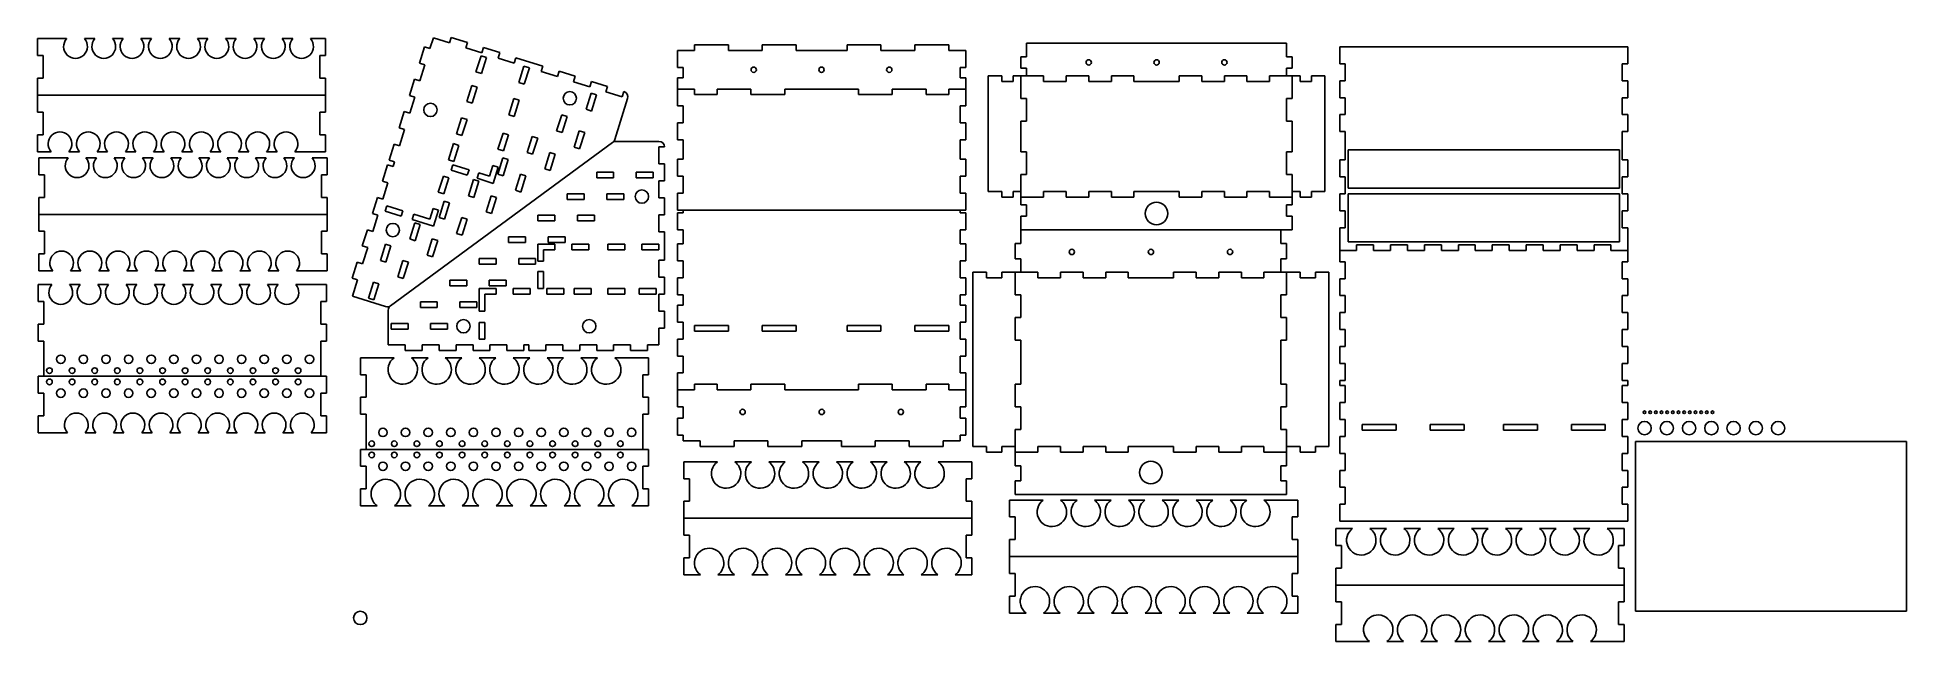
# Model space of a CAD drawing. Extents: x -14.3 to 68.4, y -1 to 25.7.
import ezdxf

# ---------------------------------------------------------------- set-up
doc = ezdxf.new("R2010")
doc.units = 0
doc.header["$MEASUREMENT"] = 0
doc.layers.add('CAD', color=7, linetype='CONTINUOUS')

msp = doc.modelspace()

# ---------------------------------------------------------------- linework, layer by layer
at = {"layer": 'CAD', "color": 5, "linetype": 'CONTINUOUS'}
for p, q in [((3.083, 25.166), (3.232, 25.643)), ((3.948, 25.419), (3.232, 25.643)), ((3.948, 25.419), (4.023, 25.658)), ((4.738, 25.434), (4.023, 25.658)), ((-14.284, 25.607), (-14.284, 24.857)), ((-12.989, 25.607), (-14.284, 25.607)), ((-14.034, 24.857), (-14.284, 24.857)), ((-14.034, 24.857), (-14.034, 23.857)), ((-11.739, 25.607), (-12.206, 25.607)), ((-10.489, 25.607), (-10.956, 25.607)), ((-9.239, 25.607), (-9.706, 25.607)), ((-7.989, 25.607), (-8.456, 25.607)), ((-6.739, 25.607), (-7.206, 25.607)), ((-5.489, 25.607), (-5.956, 25.607)), ((-4.239, 25.607), (-4.706, 25.607)), ((-2.989, 25.607), (-3.456, 25.607)), ((-1.534, 25.607), (-2.206, 25.607)), ((-1.784, 23.857), (-1.784, 24.857)), ((-1.534, 24.857), (-1.784, 24.857)), ((-1.534, 24.857), (-1.534, 25.607)), ((2.62, 24.525), (2.844, 25.241)), ((3.083, 25.166), (2.844, 25.241)), ((4.664, 25.195), (4.738, 25.434)), ((5.379, 24.971), (4.664, 25.195)), ((5.118, 24.136), (5.342, 24.851)), ((5.581, 24.777), (5.342, 24.851)), ((5.379, 24.971), (5.454, 25.209)), ((6.17, 24.985), (5.454, 25.209)), ((6.095, 24.746), (6.17, 24.985)), ((14.031, 25.078), (14.781, 25.078)), ((14.031, 24.328), (14.031, 25.078)), ((14.781, 25.328), (16.281, 25.328)), ((14.781, 25.328), (14.781, 25.078)), ((16.281, 25.328), (16.281, 25.078)), ((16.281, 25.078), (17.781, 25.078)), ((17.781, 25.328), (17.781, 25.078)), ((17.781, 25.328), (19.281, 25.328)), ((19.281, 25.328), (19.281, 25.078)), ((19.281, 25.078), (21.531, 25.078)), ((21.531, 25.328), (21.531, 25.078)), ((21.531, 25.328), (23.031, 25.328)), ((23.031, 25.328), (23.031, 25.078)), ((23.031, 25.078), (24.531, 25.078)), ((24.531, 25.328), (24.531, 25.078)), ((24.531, 25.328), (26.031, 25.328)), ((26.031, 25.328), (26.031, 25.078)), ((26.031, 25.078), (26.781, 25.078)), ((26.781, 25.078), (26.781, 24.328)), ((29.473, 25.404), (40.973, 25.404)), ((29.473, 25.404), (29.473, 24.804)), ((40.973, 25.404), (40.973, 24.804)), ((43.323, 25.245), (43.323, 24.495)), ((43.323, 25.245), (56.073, 25.245)), ((56.073, 25.245), (56.073, 24.495)), ((2.859, 24.451), (2.62, 24.525)), ((2.634, 23.735), (2.859, 24.451)), ((5.356, 24.061), (5.118, 24.136)), ((5.356, 24.061), (5.581, 24.777)), ((6.811, 24.522), (6.095, 24.746)), ((6.811, 24.522), (6.885, 24.761)), ((8.078, 24.387), (6.885, 24.761)), ((7.016, 23.672), (7.24, 24.388)), ((7.479, 24.313), (7.24, 24.388)), ((7.254, 23.597), (7.479, 24.313)), ((8.004, 24.149), (8.078, 24.387)), ((8.719, 23.924), (8.004, 24.149)), ((8.719, 23.924), (8.794, 24.163)), ((9.51, 23.939), (8.794, 24.163)), ((14.281, 24.328), (14.031, 24.328)), ((14.281, 23.878), (14.281, 24.328)), ((26.781, 24.328), (26.531, 24.328)), ((26.531, 24.328), (26.531, 23.878)), ((29.223, 24.804), (29.223, 24.304)), ((29.223, 24.804), (29.473, 24.804)), ((29.223, 24.304), (29.473, 24.304)), ((29.473, 24.304), (29.473, 23.954)), ((40.973, 24.804), (41.223, 24.804)), ((40.973, 24.304), (40.973, 23.954)), ((40.973, 24.304), (41.223, 24.304)), ((41.223, 24.804), (41.223, 24.304)), ((43.323, 24.495), (43.573, 24.495)), ((43.573, 24.495), (43.573, 23.745)), ((55.823, 24.495), (55.823, 23.745)), ((55.823, 24.495), (56.073, 24.495)), ((-14.284, 23.857), (-14.284, 23.107)), ((-14.284, 23.857), (-14.034, 23.857)), ((-1.784, 23.857), (-1.534, 23.857)), ((-1.534, 23.107), (-1.534, 23.857)), ((2.171, 23.094), (2.396, 23.81)), ((2.634, 23.735), (2.396, 23.81)), ((4.707, 22.824), (4.931, 23.539)), ((5.169, 23.465), (4.931, 23.539)), ((4.945, 22.749), (5.169, 23.465)), ((7.254, 23.597), (7.016, 23.672)), ((9.435, 23.7), (9.51, 23.939)), ((10.151, 23.476), (9.435, 23.7)), ((9.985, 22.48), (10.209, 23.195)), ((10.151, 23.476), (10.225, 23.714)), ((10.448, 23.121), (10.209, 23.195)), ((10.941, 23.49), (10.225, 23.714)), ((10.866, 23.252), (10.941, 23.49)), ((11.582, 23.027), (10.866, 23.252)), ((11.582, 23.027), (11.657, 23.266)), ((14.031, 23.378), (14.031, 23.878)), ((14.281, 23.878), (14.031, 23.878)), ((14.031, 23.378), (14.781, 23.378)), ((14.031, 23.128), (14.031, 23.378)), ((14.781, 23.128), (14.781, 23.378)), ((15.781, 23.128), (15.781, 23.378)), ((15.781, 23.378), (17.281, 23.378)), ((17.281, 23.128), (17.281, 23.378)), ((18.781, 23.128), (18.781, 23.378)), ((18.781, 23.378), (22.031, 23.378)), ((22.031, 23.128), (22.031, 23.378)), ((23.531, 23.128), (23.531, 23.378)), ((23.531, 23.378), (25.031, 23.378)), ((25.031, 23.128), (25.031, 23.378)), ((26.031, 23.128), (26.031, 23.378)), ((26.031, 23.378), (26.781, 23.378)), ((26.781, 23.878), (26.531, 23.878)), ((26.781, 23.878), (26.781, 23.378)), ((26.781, 23.378), (26.781, 23.128)), ((27.773, 23.954), (27.773, 18.854)), ((27.773, 23.954), (28.373, 23.954)), ((28.373, 23.954), (28.373, 23.704)), ((28.373, 23.704), (28.873, 23.704)), ((28.873, 23.954), (28.873, 23.704)), ((28.873, 23.954), (29.223, 23.954)), ((29.223, 23.954), (30.223, 23.954)), ((29.223, 23.954), (29.223, 22.954)), ((30.223, 23.954), (30.223, 23.704)), ((30.223, 23.704), (31.223, 23.704)), ((31.223, 23.954), (31.223, 23.704)), ((31.223, 23.954), (32.223, 23.954)), ((32.223, 23.954), (32.223, 23.704)), ((32.223, 23.704), (33.223, 23.704)), ((33.223, 23.954), (33.223, 23.704)), ((33.223, 23.954), (34.223, 23.954)), ((34.223, 23.954), (34.223, 23.704)), ((34.223, 23.704), (36.223, 23.704)), ((36.223, 23.954), (36.223, 23.704)), ((36.223, 23.954), (37.223, 23.954)), ((37.223, 23.954), (37.223, 23.704)), ((37.223, 23.704), (38.223, 23.704)), ((38.223, 23.954), (38.223, 23.704)), ((38.223, 23.954), (39.223, 23.954)), ((39.223, 23.954), (39.223, 23.704)), ((39.223, 23.704), (40.223, 23.704)), ((40.223, 23.954), (40.223, 23.704)), ((40.223, 23.954), (41.223, 23.954)), ((41.223, 23.954), (41.223, 22.954)), ((41.223, 23.954), (41.573, 23.954)), ((41.573, 23.954), (41.573, 23.704)), ((41.573, 23.704), (42.073, 23.704)), ((42.073, 23.954), (42.073, 23.704)), ((42.073, 23.954), (42.673, 23.954)), ((42.673, 23.954), (42.673, 18.854)), ((43.323, 23.745), (43.573, 23.745)), ((43.323, 23.745), (43.323, 22.995)), ((55.823, 23.745), (56.073, 23.745)), ((56.073, 23.745), (56.073, 22.995)), ((-14.284, 22.357), (-14.284, 23.107)), ((-14.284, 23.107), (-1.534, 23.107)), ((-14.284, 22.357), (-14.034, 22.357)), ((-14.034, 21.357), (-14.034, 22.357)), ((-1.784, 22.357), (-1.784, 21.357)), ((-1.784, 22.357), (-1.534, 22.357)), ((-1.534, 23.107), (-1.534, 22.357)), ((1.723, 21.663), (1.947, 22.378)), ((2.186, 22.304), (1.947, 22.378)), ((2.41, 23.019), (2.171, 23.094)), ((2.186, 22.304), (2.41, 23.019)), ((4.945, 22.749), (4.707, 22.824)), ((6.567, 22.241), (6.792, 22.956)), ((7.03, 22.882), (6.792, 22.956)), ((6.806, 22.166), (7.03, 22.882)), ((10.224, 22.405), (9.985, 22.48)), ((10.224, 22.405), (10.448, 23.121)), ((11.254, 21.143), (11.821, 22.953)), ((14.031, 22.628), (14.031, 23.128)), ((14.031, 22.628), (14.281, 22.628)), ((14.281, 21.878), (14.281, 22.628)), ((14.781, 23.128), (15.781, 23.128)), ((17.281, 23.128), (18.781, 23.128)), ((22.031, 23.128), (23.531, 23.128)), ((25.031, 23.128), (26.031, 23.128)), ((26.531, 22.628), (26.531, 21.878)), ((26.531, 22.628), (26.781, 22.628)), ((26.781, 23.128), (26.781, 22.628)), ((29.223, 22.954), (29.473, 22.954)), ((29.473, 22.954), (29.473, 21.954)), ((40.973, 22.954), (40.973, 21.954)), ((40.973, 22.954), (41.223, 22.954)), ((43.323, 22.995), (43.573, 22.995)), ((43.573, 22.995), (43.573, 22.245)), ((55.823, 22.995), (56.073, 22.995)), ((55.823, 22.995), (55.823, 22.245)), ((1.962, 21.588), (1.723, 21.663)), ((1.737, 20.872), (1.962, 21.588)), ((4.258, 21.392), (4.482, 22.108)), ((4.721, 22.033), (4.482, 22.108)), ((4.497, 21.318), (4.721, 22.033)), ((6.806, 22.166), (6.567, 22.241)), ((8.685, 21.525), (8.909, 22.24)), ((8.924, 21.45), (8.685, 21.525)), ((9.148, 22.166), (8.909, 22.24)), ((8.924, 21.45), (9.148, 22.166)), ((9.462, 20.81), (9.686, 21.525)), ((9.925, 21.451), (9.686, 21.525)), ((14.031, 21.878), (14.281, 21.878)), ((14.031, 21.128), (14.031, 21.878)), ((26.531, 21.878), (26.781, 21.878)), ((26.781, 21.878), (26.781, 21.128)), ((29.223, 21.954), (29.473, 21.954)), ((29.223, 21.954), (29.223, 20.604)), ((40.973, 21.954), (41.223, 21.954)), ((41.223, 21.954), (41.223, 20.604)), ((43.323, 22.245), (43.573, 22.245)), ((43.323, 22.245), (43.323, 21.495)), ((55.823, 22.245), (56.073, 22.245)), ((56.073, 22.245), (56.073, 21.495)), ((-14.284, 20.607), (-14.284, 21.357)), ((-14.034, 21.357), (-14.284, 21.357)), ((-1.534, 21.357), (-1.784, 21.357)), ((-1.534, 21.357), (-1.534, 20.607)), ((1.274, 20.231), (1.499, 20.947)), ((1.339, 13.8), (11.163, 21.016)), ((1.737, 20.872), (1.499, 20.947)), ((3.899, 20.247), (4.124, 20.963)), ((4.362, 20.888), (4.124, 20.963)), ((4.138, 20.172), (4.362, 20.888)), ((4.497, 21.318), (4.258, 21.392)), ((6.089, 20.714), (6.313, 21.429)), ((6.328, 20.639), (6.089, 20.714)), ((6.552, 21.355), (6.313, 21.429)), ((6.328, 20.639), (6.552, 21.355)), ((7.385, 20.57), (7.609, 21.285)), ((7.848, 21.211), (7.609, 21.285)), ((7.624, 20.495), (7.848, 21.211)), ((9.701, 20.735), (9.462, 20.81)), ((9.701, 20.735), (9.925, 21.451)), ((11.311, 21.065), (13.207, 21.065)), ((13.207, 20.815), (13.207, 20.065)), ((13.207, 20.815), (13.457, 20.815)), ((14.031, 21.128), (14.281, 21.128)), ((14.281, 20.278), (14.281, 21.128)), ((26.531, 21.128), (26.531, 20.278)), ((26.531, 21.128), (26.781, 21.128)), ((43.323, 21.495), (43.573, 21.495)), ((43.573, 21.495), (43.573, 20.245)), ((43.698, 20.695), (55.698, 20.695)), ((43.698, 20.695), (43.698, 18.995)), ((55.698, 20.695), (55.698, 18.995)), ((55.823, 21.495), (56.073, 21.495)), ((55.823, 21.495), (55.823, 20.245)), ((-13.676, 20.607), (-14.284, 20.607)), ((-14.214, 20.338), (-14.214, 19.588)), ((-12.918, 20.338), (-14.214, 20.338)), ((-12.426, 20.607), (-12.893, 20.607)), ((-11.668, 20.338), (-12.136, 20.338)), ((-11.176, 20.607), (-11.643, 20.607)), ((-10.418, 20.338), (-10.886, 20.338)), ((-9.926, 20.607), (-10.393, 20.607)), ((-9.168, 20.338), (-9.636, 20.338)), ((-8.676, 20.607), (-9.143, 20.607)), ((-7.918, 20.338), (-8.386, 20.338)), ((-7.426, 20.607), (-7.893, 20.607)), ((-6.668, 20.338), (-7.136, 20.338)), ((-6.176, 20.607), (-6.643, 20.607)), ((-5.418, 20.338), (-5.886, 20.338)), ((-4.926, 20.607), (-5.393, 20.607)), ((-4.168, 20.338), (-4.636, 20.338)), ((-3.676, 20.607), (-4.143, 20.607)), ((-2.918, 20.338), (-3.386, 20.338)), ((-1.534, 20.607), (-2.893, 20.607)), ((-1.464, 20.338), (-2.136, 20.338)), ((-1.464, 19.588), (-1.464, 20.338)), ((0.984, 19.306), (1.209, 20.021)), ((1.447, 19.947), (1.209, 20.021)), ((1.513, 20.156), (1.274, 20.231)), ((1.447, 19.947), (1.513, 20.156)), ((4.138, 20.172), (3.899, 20.247)), ((4.018, 19.791), (4.093, 20.029)), ((4.809, 19.805), (4.093, 20.029)), ((5.715, 19.521), (5.865, 19.998)), ((6.103, 19.923), (5.865, 19.998)), ((5.879, 19.208), (6.103, 19.923)), ((6.085, 19.615), (6.309, 20.33)), ((6.548, 20.256), (6.309, 20.33)), ((6.324, 19.54), (6.548, 20.256)), ((7.624, 20.495), (7.385, 20.57)), ((8.162, 19.855), (8.386, 20.57)), ((8.401, 19.78), (8.162, 19.855)), ((8.625, 20.496), (8.386, 20.57)), ((8.401, 19.78), (8.625, 20.496)), ((13.207, 20.065), (13.457, 20.065)), ((13.457, 20.065), (13.457, 19.315)), ((14.031, 19.528), (14.031, 20.278)), ((14.281, 20.278), (14.031, 20.278)), ((26.781, 20.278), (26.531, 20.278)), ((26.781, 20.278), (26.781, 19.528)), ((29.223, 20.604), (29.473, 20.604)), ((29.473, 20.604), (29.473, 19.604)), ((40.973, 20.604), (40.973, 19.604)), ((40.973, 20.604), (41.223, 20.604)), ((43.323, 20.245), (43.573, 20.245)), ((43.323, 20.245), (43.323, 19.495)), ((55.823, 20.245), (56.073, 20.245)), ((56.073, 20.245), (56.073, 19.495)), ((-13.964, 19.588), (-14.214, 19.588)), ((-13.964, 19.588), (-13.964, 18.588)), ((-1.714, 18.588), (-1.714, 19.588)), ((-1.464, 19.588), (-1.714, 19.588)), ((1.223, 19.231), (0.984, 19.306)), ((0.999, 18.515), (1.223, 19.231)), ((3.451, 18.816), (3.675, 19.531)), ((3.914, 19.457), (3.675, 19.531)), ((3.689, 18.741), (3.914, 19.457)), ((4.734, 19.566), (4.018, 19.791)), ((4.734, 19.566), (4.809, 19.805)), ((4.785, 18.66), (5.009, 19.375)), ((5.248, 19.301), (5.009, 19.375)), ((5.024, 18.585), (5.248, 19.301)), ((5.163, 19.432), (5.238, 19.67)), ((5.879, 19.208), (5.163, 19.432)), ((5.715, 19.521), (5.238, 19.67)), ((6.324, 19.54), (6.085, 19.615)), ((6.862, 18.9), (7.086, 19.615)), ((7.325, 19.541), (7.086, 19.615)), ((7.101, 18.825), (7.325, 19.541)), ((10.457, 19.705), (11.207, 19.705)), ((10.457, 19.705), (10.457, 19.455)), ((10.457, 19.455), (11.207, 19.455)), ((11.207, 19.705), (11.207, 19.455)), ((12.207, 19.705), (12.207, 19.455)), ((12.207, 19.705), (12.957, 19.705)), ((12.207, 19.455), (12.957, 19.455)), ((12.957, 19.705), (12.957, 19.455)), ((13.207, 19.315), (13.457, 19.315)), ((13.207, 19.315), (13.207, 18.565)), ((14.281, 19.528), (14.031, 19.528)), ((14.281, 18.778), (14.281, 19.528)), ((26.781, 19.528), (26.531, 19.528)), ((26.531, 19.528), (26.531, 18.778)), ((29.223, 19.604), (29.473, 19.604)), ((29.223, 19.604), (29.223, 18.604)), ((40.973, 19.604), (41.223, 19.604)), ((41.223, 19.604), (41.223, 18.604)), ((43.323, 19.495), (43.573, 19.495)), ((43.573, 19.495), (43.573, 18.745)), ((55.823, 19.495), (56.073, 19.495)), ((55.823, 19.495), (55.823, 18.745)), ((-14.214, 18.588), (-14.214, 17.838)), ((-14.214, 18.588), (-13.964, 18.588)), ((-1.714, 18.588), (-1.464, 18.588)), ((-1.464, 17.838), (-1.464, 18.588)), ((0.536, 17.874), (0.76, 18.59)), ((0.999, 18.515), (0.76, 18.59)), ((1.094, 17.982), (1.169, 18.221)), ((1.884, 17.997), (1.169, 18.221)), ((3.689, 18.741), (3.451, 18.816)), ((3.485, 17.705), (3.709, 18.42)), ((3.948, 18.346), (3.709, 18.42)), ((3.724, 17.63), (3.948, 18.346)), ((5.024, 18.585), (4.785, 18.66)), ((5.562, 17.945), (5.786, 18.66)), ((6.025, 18.586), (5.786, 18.66)), ((5.801, 17.87), (6.025, 18.586)), ((7.101, 18.825), (6.862, 18.9)), ((9.157, 18.75), (9.907, 18.75)), ((9.157, 18.75), (9.157, 18.5)), ((9.157, 18.5), (9.907, 18.5)), ((9.907, 18.75), (9.907, 18.5)), ((10.907, 18.75), (10.907, 18.5)), ((10.907, 18.75), (11.657, 18.75)), ((10.907, 18.5), (11.657, 18.5)), ((11.657, 18.75), (11.657, 18.5)), ((13.207, 18.565), (13.457, 18.565)), ((13.457, 18.565), (13.457, 17.815)), ((14.031, 18.028), (14.031, 18.778)), ((14.281, 18.778), (14.031, 18.778)), ((26.781, 18.778), (26.531, 18.778)), ((26.781, 18.778), (26.781, 18.028)), ((27.773, 18.854), (28.373, 18.854)), ((28.373, 18.854), (28.373, 18.604)), ((28.373, 18.604), (28.873, 18.604)), ((28.873, 18.854), (29.223, 18.854)), ((28.873, 18.854), (28.873, 18.604)), ((29.223, 18.604), (29.223, 18.254)), ((29.223, 18.604), (30.223, 18.604)), ((29.223, 18.254), (29.473, 18.254)), ((29.473, 18.254), (29.473, 17.754)), ((30.223, 18.854), (31.223, 18.854)), ((30.223, 18.854), (30.223, 18.604)), ((31.223, 18.854), (31.223, 18.604)), ((31.223, 18.604), (32.223, 18.604)), ((32.223, 18.854), (33.223, 18.854)), ((32.223, 18.854), (32.223, 18.604)), ((33.223, 18.854), (33.223, 18.604)), ((33.223, 18.604), (34.223, 18.604)), ((34.223, 18.854), (36.223, 18.854)), ((34.223, 18.854), (34.223, 18.604)), ((36.223, 18.854), (36.223, 18.604)), ((36.223, 18.604), (37.223, 18.604)), ((37.223, 18.854), (38.223, 18.854)), ((37.223, 18.854), (37.223, 18.604)), ((38.223, 18.854), (38.223, 18.604)), ((38.223, 18.604), (39.223, 18.604)), ((39.223, 18.854), (40.223, 18.854)), ((39.223, 18.854), (39.223, 18.604)), ((40.223, 18.854), (40.223, 18.604)), ((40.223, 18.604), (41.223, 18.604)), ((40.973, 18.254), (40.973, 17.754)), ((40.973, 18.254), (41.223, 18.254)), ((41.223, 18.854), (41.573, 18.854)), ((41.223, 18.604), (41.223, 18.254)), ((41.573, 18.854), (41.573, 18.604)), ((41.573, 18.604), (42.073, 18.604)), ((42.073, 18.854), (42.673, 18.854)), ((42.073, 18.854), (42.073, 18.604)), ((43.323, 18.745), (43.573, 18.745)), ((43.323, 18.745), (43.323, 17.995)), ((43.698, 18.995), (55.698, 18.995)), ((43.698, 18.745), (55.698, 18.745)), ((43.698, 18.745), (43.698, 16.62)), ((55.698, 18.745), (55.698, 16.62)), ((55.823, 18.745), (56.073, 18.745)), ((56.073, 18.745), (56.073, 17.995)), ((-14.214, 17.088), (-14.214, 17.838)), ((-14.214, 17.838), (-1.464, 17.838)), ((-1.464, 17.838), (-1.464, 17.088)), ((0.775, 17.799), (0.536, 17.874)), ((0.55, 17.084), (0.775, 17.799)), ((1.81, 17.758), (1.094, 17.982)), ((1.81, 17.758), (1.884, 17.997)), ((2.185, 16.75), (2.409, 17.465)), ((2.287, 17.609), (2.361, 17.847)), ((3.241, 17.31), (2.287, 17.609)), ((3.077, 17.623), (2.361, 17.847)), ((2.648, 17.391), (2.409, 17.465)), ((2.424, 16.675), (2.648, 17.391)), ((3.077, 17.623), (3.227, 18.1)), ((3.465, 18.025), (3.227, 18.1)), ((3.241, 17.31), (3.465, 18.025)), ((3.724, 17.63), (3.485, 17.705)), ((4.262, 16.99), (4.486, 17.705)), ((4.725, 17.631), (4.486, 17.705)), ((4.501, 16.915), (4.725, 17.631)), ((5.801, 17.87), (5.562, 17.945)), ((7.857, 17.795), (8.607, 17.795)), ((7.857, 17.795), (7.857, 17.545)), ((7.857, 17.545), (8.607, 17.545)), ((8.607, 17.795), (8.607, 17.545)), ((9.607, 17.795), (9.607, 17.545)), ((9.607, 17.795), (10.357, 17.795)), ((9.607, 17.545), (10.357, 17.545)), ((10.357, 17.795), (10.357, 17.545)), ((13.207, 17.815), (13.207, 17.065)), ((13.207, 17.815), (13.457, 17.815)), ((26.781, 18.028), (14.031, 18.028)), ((14.031, 17.903), (14.031, 17.153)), ((14.281, 17.903), (14.031, 17.903)), ((14.281, 18.028), (14.281, 17.903)), ((26.531, 17.903), (26.531, 18.028)), ((26.781, 17.903), (26.531, 17.903)), ((26.781, 17.153), (26.781, 17.903)), ((29.223, 17.754), (29.473, 17.754)), ((29.223, 17.754), (29.223, 17.154)), ((40.973, 17.754), (41.223, 17.754)), ((41.223, 17.754), (41.223, 17.154)), ((43.323, 17.995), (43.573, 17.995)), ((43.573, 17.995), (43.573, 17.245)), ((55.823, 17.995), (56.073, 17.995)), ((55.823, 17.995), (55.823, 17.245)), ((-14.214, 17.088), (-13.964, 17.088)), ((-13.964, 16.088), (-13.964, 17.088)), ((-1.714, 17.088), (-1.714, 16.088)), ((-1.714, 17.088), (-1.464, 17.088)), ((0.088, 16.443), (0.312, 17.159)), ((0.55, 17.084), (0.312, 17.159)), ((2.424, 16.675), (2.185, 16.75)), ((2.962, 16.035), (3.186, 16.75)), ((3.425, 16.676), (3.186, 16.75)), ((3.201, 15.96), (3.425, 16.676)), ((4.501, 16.915), (4.262, 16.99)), ((6.557, 16.84), (7.307, 16.84)), ((6.557, 16.84), (6.557, 16.59)), ((6.557, 16.59), (7.307, 16.59)), ((7.307, 16.84), (7.307, 16.59)), ((8.307, 16.84), (8.307, 16.59)), ((8.307, 16.84), (9.057, 16.84)), ((8.307, 16.59), (9.057, 16.59)), ((9.057, 16.84), (9.057, 16.59)), ((13.207, 17.065), (13.457, 17.065)), ((13.457, 17.065), (13.457, 15.815)), ((14.031, 17.153), (14.281, 17.153)), ((14.281, 17.153), (14.281, 16.528)), ((26.531, 16.528), (26.531, 17.153)), ((26.531, 17.153), (26.781, 17.153)), ((28.973, 16.554), (28.973, 15.879)), ((28.973, 16.554), (29.223, 16.554)), ((29.223, 17.154), (41.223, 17.154)), ((29.223, 17.154), (29.223, 16.554)), ((40.723, 17.154), (40.723, 16.554)), ((40.723, 16.554), (40.973, 16.554)), ((40.973, 16.554), (40.973, 15.879)), ((43.323, 17.245), (43.573, 17.245)), ((43.323, 17.245), (43.323, 16.495)), ((55.698, 16.62), (43.698, 16.62)), ((55.823, 17.245), (56.073, 17.245)), ((56.073, 17.245), (56.073, 16.495)), ((-14.214, 15.338), (-14.214, 16.088)), ((-13.964, 16.088), (-14.214, 16.088)), ((-1.464, 16.088), (-1.714, 16.088)), ((-1.464, 16.088), (-1.464, 15.338)), ((-0.361, 15.011), (-0.137, 15.727)), ((0.102, 15.652), (-0.137, 15.727)), ((0.326, 16.368), (0.088, 16.443)), ((0.102, 15.652), (0.326, 16.368)), ((0.887, 15.799), (1.111, 16.515)), ((1.125, 15.725), (0.887, 15.799)), ((1.35, 16.44), (1.111, 16.515)), ((1.125, 15.725), (1.35, 16.44)), ((1.662, 15.08), (1.886, 15.795)), ((2.125, 15.721), (1.886, 15.795)), ((1.901, 15.005), (2.125, 15.721)), ((3.201, 15.96), (2.962, 16.035)), ((5.257, 15.885), (6.007, 15.885)), ((5.257, 15.885), (5.257, 15.635)), ((6.007, 15.885), (6.007, 15.635)), ((7.007, 15.885), (7.007, 15.635)), ((7.007, 15.885), (7.757, 15.885)), ((7.757, 15.885), (7.757, 15.635)), ((7.857, 16.515), (8.607, 16.515)), ((7.857, 16.515), (7.857, 15.765)), ((7.857, 15.765), (8.107, 15.765)), ((8.107, 16.265), (8.607, 16.265)), ((8.107, 16.265), (8.107, 15.765)), ((8.607, 16.515), (8.607, 16.265)), ((9.357, 16.515), (9.357, 16.265)), ((9.357, 16.515), (10.107, 16.515)), ((9.357, 16.265), (10.107, 16.265)), ((10.107, 16.515), (10.107, 16.265)), ((10.957, 16.515), (10.957, 16.265)), ((10.957, 16.515), (11.707, 16.515)), ((10.957, 16.265), (11.707, 16.265)), ((11.707, 16.515), (11.707, 16.265)), ((12.457, 16.515), (12.457, 16.265)), ((12.457, 16.515), (13.207, 16.515)), ((12.457, 16.265), (13.207, 16.265)), ((13.207, 16.515), (13.207, 16.265)), ((13.207, 15.815), (13.207, 15.065)), ((13.207, 15.815), (13.457, 15.815)), ((14.031, 16.528), (14.281, 16.528)), ((14.031, 16.528), (14.031, 15.778)), ((14.031, 15.778), (14.281, 15.778)), ((14.281, 15.778), (14.281, 15.028)), ((26.531, 16.528), (26.781, 16.528)), ((26.531, 15.028), (26.531, 15.778)), ((26.531, 15.778), (26.781, 15.778)), ((26.781, 15.778), (26.781, 16.528)), ((29.223, 15.879), (28.973, 15.879)), ((29.223, 15.879), (29.223, 15.279)), ((40.973, 15.879), (40.723, 15.879)), ((40.723, 15.879), (40.723, 15.279)), ((43.323, 16.495), (43.323, 16.245)), ((44.073, 16.245), (43.323, 16.245)), ((43.323, 15.745), (43.323, 16.245)), ((43.573, 15.745), (43.323, 15.745)), ((43.573, 14.995), (43.573, 15.745)), ((44.073, 16.495), (44.073, 16.245)), ((44.823, 16.495), (44.073, 16.495)), ((44.823, 16.495), (44.823, 16.245)), ((45.573, 16.245), (44.823, 16.245)), ((45.573, 16.495), (45.573, 16.245)), ((46.323, 16.495), (45.573, 16.495)), ((46.323, 16.495), (46.323, 16.245)), ((47.073, 16.245), (46.323, 16.245)), ((47.073, 16.495), (47.073, 16.245)), ((47.823, 16.495), (47.073, 16.495)), ((47.823, 16.495), (47.823, 16.245)), ((48.573, 16.245), (47.823, 16.245)), ((48.573, 16.495), (48.573, 16.245)), ((49.323, 16.495), (48.573, 16.495)), ((49.323, 16.495), (49.323, 16.245)), ((50.073, 16.245), (49.323, 16.245)), ((50.073, 16.495), (50.073, 16.245)), ((50.823, 16.495), (50.073, 16.495)), ((50.823, 16.495), (50.823, 16.245)), ((51.573, 16.245), (50.823, 16.245)), ((51.573, 16.495), (51.573, 16.245)), ((52.323, 16.495), (51.573, 16.495)), ((52.323, 16.495), (52.323, 16.245)), ((53.073, 16.245), (52.323, 16.245)), ((53.073, 16.495), (53.073, 16.245)), ((53.823, 16.495), (53.073, 16.495)), ((53.823, 16.495), (53.823, 16.245)), ((54.573, 16.245), (53.823, 16.245)), ((55.323, 16.495), (54.573, 16.495)), ((54.573, 16.495), (54.573, 16.245)), ((55.323, 16.495), (55.323, 16.245)), ((56.073, 16.245), (55.323, 16.245)), ((56.073, 15.745), (55.823, 15.745)), ((55.823, 14.995), (55.823, 15.745)), ((56.073, 16.495), (56.073, 16.245)), ((56.073, 15.745), (56.073, 16.245)), ((-13.605, 15.338), (-14.214, 15.338)), ((-12.355, 15.338), (-12.823, 15.338)), ((-11.105, 15.338), (-11.573, 15.338)), ((-9.855, 15.338), (-10.323, 15.338)), ((-8.605, 15.338), (-9.073, 15.338)), ((-7.355, 15.338), (-7.823, 15.338)), ((-6.105, 15.338), (-6.573, 15.338)), ((-4.855, 15.338), (-5.323, 15.338)), ((-3.605, 15.338), (-4.073, 15.338)), ((-1.464, 15.338), (-2.823, 15.338)), ((-0.122, 14.937), (-0.361, 15.011)), ((-0.347, 14.221), (-0.122, 14.937)), ((1.901, 15.005), (1.662, 15.08)), ((3.957, 14.93), (4.707, 14.93)), ((3.957, 14.93), (3.957, 14.68)), ((4.707, 14.93), (4.707, 14.68)), ((5.257, 15.635), (6.007, 15.635)), ((5.707, 14.93), (5.707, 14.68)), ((5.707, 14.93), (6.457, 14.93)), ((6.457, 14.93), (6.457, 14.68)), ((7.007, 15.635), (7.757, 15.635)), ((7.857, 15.315), (8.107, 15.315)), ((7.857, 15.315), (7.857, 14.565)), ((8.107, 15.315), (8.107, 14.565)), ((13.207, 15.065), (13.457, 15.065)), ((13.457, 15.065), (13.457, 14.315)), ((14.031, 15.028), (14.281, 15.028)), ((14.031, 15.028), (14.031, 14.278)), ((26.531, 15.028), (26.781, 15.028)), ((26.781, 14.278), (26.781, 15.028)), ((27.098, 7.579), (27.098, 15.279)), ((27.098, 15.279), (27.698, 15.279)), ((27.698, 15.029), (27.698, 15.279)), ((27.698, 15.029), (28.373, 15.029)), ((28.373, 15.279), (28.973, 15.279)), ((28.373, 15.029), (28.373, 15.279)), ((28.973, 14.279), (28.973, 15.279)), ((29.973, 15.279), (28.973, 15.279)), ((29.973, 15.279), (29.973, 15.029)), ((30.973, 15.029), (29.973, 15.029)), ((30.973, 15.279), (30.973, 15.029)), ((31.973, 15.279), (30.973, 15.279)), ((31.973, 15.279), (31.973, 15.029)), ((32.973, 15.029), (31.973, 15.029)), ((32.973, 15.279), (32.973, 15.029)), ((33.973, 15.279), (32.973, 15.279)), ((33.973, 15.279), (33.973, 15.029)), ((35.973, 15.029), (33.973, 15.029)), ((35.973, 15.279), (35.973, 15.029)), ((36.973, 15.279), (35.973, 15.279)), ((36.973, 15.279), (36.973, 15.029)), ((37.973, 15.029), (36.973, 15.029)), ((37.973, 15.279), (37.973, 15.029)), ((38.973, 15.279), (37.973, 15.279)), ((38.973, 15.279), (38.973, 15.029)), ((39.973, 15.029), (38.973, 15.029)), ((40.973, 15.279), (39.973, 15.279)), ((39.973, 15.279), (39.973, 15.029)), ((40.973, 15.279), (40.973, 14.279)), ((40.973, 15.279), (41.573, 15.279)), ((41.573, 15.279), (41.573, 15.029)), ((41.573, 15.029), (42.248, 15.029)), ((42.248, 15.279), (42.248, 15.029)), ((42.248, 15.279), (42.848, 15.279)), ((42.848, 15.279), (42.848, 7.579)), ((43.573, 14.995), (43.323, 14.995)), ((43.323, 14.995), (43.323, 14.245)), ((56.073, 14.995), (55.823, 14.995)), ((56.073, 14.245), (56.073, 14.995)), ((-14.249, 13.982), (-14.249, 14.732)), ((-13.64, 14.732), (-14.249, 14.732)), ((-12.39, 14.732), (-12.858, 14.732)), ((-11.14, 14.732), (-11.608, 14.732)), ((-9.89, 14.732), (-10.358, 14.732)), ((-8.64, 14.732), (-9.108, 14.732)), ((-7.39, 14.732), (-7.858, 14.732)), ((-6.14, 14.732), (-6.608, 14.732)), ((-4.89, 14.732), (-5.358, 14.732)), ((-3.64, 14.732), (-4.108, 14.732)), ((-1.499, 14.732), (-2.858, 14.732)), ((-1.499, 14.732), (-1.499, 13.982)), ((1.117, 13.763), (-0.347, 14.221)), ((0.363, 14.129), (0.588, 14.845)), ((0.602, 14.055), (0.363, 14.129)), ((0.826, 14.77), (0.588, 14.845)), ((0.602, 14.055), (0.826, 14.77)), ((3.957, 14.68), (4.707, 14.68)), ((5.257, 14.565), (5.257, 13.565)), ((5.257, 14.565), (6.007, 14.565)), ((5.507, 14.315), (5.507, 13.565)), ((5.507, 14.315), (6.007, 14.315)), ((5.707, 14.68), (6.457, 14.68)), ((6.007, 14.565), (6.007, 14.315)), ((6.757, 14.565), (6.757, 14.315)), ((6.757, 14.565), (7.507, 14.565)), ((6.757, 14.315), (7.507, 14.315)), ((7.507, 14.565), (7.507, 14.315)), ((7.857, 14.565), (8.107, 14.565)), ((8.257, 14.565), (8.257, 14.315)), ((8.257, 14.565), (9.007, 14.565)), ((8.257, 14.315), (9.007, 14.315)), ((9.007, 14.565), (9.007, 14.315)), ((9.457, 14.565), (9.457, 14.315)), ((9.457, 14.565), (10.207, 14.565)), ((9.457, 14.315), (10.207, 14.315)), ((10.207, 14.565), (10.207, 14.315)), ((10.957, 14.565), (10.957, 14.315)), ((10.957, 14.565), (11.707, 14.565)), ((10.957, 14.315), (11.707, 14.315)), ((11.707, 14.565), (11.707, 14.315)), ((12.332, 14.565), (12.332, 14.315)), ((12.332, 14.565), (13.082, 14.565)), ((12.332, 14.315), (13.082, 14.315)), ((13.082, 14.565), (13.082, 14.315)), ((13.207, 14.315), (13.207, 13.565)), ((13.207, 14.315), (13.457, 14.315)), ((14.031, 14.278), (14.281, 14.278)), ((14.281, 14.278), (14.281, 13.828)), ((26.531, 13.828), (26.531, 14.278)), ((26.531, 14.278), (26.781, 14.278)), ((28.973, 14.279), (29.223, 14.279)), ((29.223, 13.279), (29.223, 14.279)), ((40.723, 14.279), (40.723, 13.279)), ((40.723, 14.279), (40.973, 14.279)), ((43.573, 14.245), (43.323, 14.245)), ((43.573, 14.245), (43.573, 13.495)), ((56.073, 14.245), (55.823, 14.245)), ((55.823, 13.495), (55.823, 14.245)), ((-14.249, 13.982), (-13.999, 13.982)), ((-13.999, 12.982), (-13.999, 13.982)), ((-1.749, 13.982), (-1.749, 12.982)), ((-1.749, 13.982), (-1.499, 13.982)), ((1.237, 13.598), (1.237, 12.065)), ((2.657, 13.975), (3.407, 13.975)), ((2.657, 13.975), (2.657, 13.725)), ((2.657, 13.725), (3.407, 13.725)), ((3.407, 13.975), (3.407, 13.725)), ((4.407, 13.975), (4.407, 13.725)), ((4.407, 13.975), (5.157, 13.975)), ((4.407, 13.725), (5.157, 13.725)), ((5.157, 13.975), (5.157, 13.725)), ((5.257, 13.565), (5.507, 13.565)), ((13.207, 13.565), (13.457, 13.565)), ((13.457, 13.565), (13.457, 12.815)), ((14.031, 13.828), (14.281, 13.828)), ((14.031, 13.828), (14.031, 13.078)), ((26.531, 13.828), (26.781, 13.828)), ((26.781, 13.078), (26.781, 13.828)), ((28.973, 13.279), (29.223, 13.279)), ((28.973, 12.279), (28.973, 13.279)), ((40.723, 13.279), (40.973, 13.279)), ((40.973, 13.279), (40.973, 12.279)), ((43.323, 13.495), (43.323, 12.745)), ((43.573, 13.495), (43.323, 13.495)), ((56.073, 13.495), (55.823, 13.495)), ((56.073, 12.745), (56.073, 13.495)), ((-14.249, 12.232), (-14.249, 12.982)), ((-13.999, 12.982), (-14.249, 12.982)), ((-1.499, 12.982), (-1.749, 12.982)), ((-1.499, 12.982), (-1.499, 12.232)), ((1.362, 13.02), (2.112, 13.02)), ((1.362, 13.02), (1.362, 12.77)), ((1.362, 12.77), (2.112, 12.77)), ((2.112, 13.02), (2.112, 12.77)), ((3.112, 13.02), (3.112, 12.77)), ((3.112, 13.02), (3.862, 13.02)), ((3.112, 12.77), (3.862, 12.77)), ((3.862, 13.02), (3.862, 12.77)), ((5.257, 13.065), (5.507, 13.065)), ((5.257, 13.065), (5.257, 12.315)), ((5.507, 13.065), (5.507, 12.315)), ((13.207, 12.815), (13.457, 12.815)), ((13.207, 12.815), (13.207, 12.065)), ((14.031, 13.078), (14.281, 13.078)), ((14.281, 13.078), (14.281, 12.328)), ((14.781, 12.928), (16.281, 12.928)), ((14.781, 12.928), (14.781, 12.678)), ((14.781, 12.678), (16.281, 12.678)), ((16.281, 12.928), (16.281, 12.678)), ((17.781, 12.928), (17.781, 12.678)), ((17.781, 12.928), (19.281, 12.928)), ((17.781, 12.678), (19.281, 12.678)), ((19.281, 12.928), (19.281, 12.678)), ((21.531, 12.928), (21.531, 12.678)), ((21.531, 12.928), (23.031, 12.928)), ((21.531, 12.678), (23.031, 12.678)), ((23.031, 12.928), (23.031, 12.678)), ((24.531, 12.928), (24.531, 12.678)), ((24.531, 12.928), (26.031, 12.928)), ((24.531, 12.678), (26.031, 12.678)), ((26.031, 12.928), (26.031, 12.678)), ((26.531, 12.328), (26.531, 13.078)), ((26.531, 13.078), (26.781, 13.078)), ((43.573, 12.745), (43.323, 12.745)), ((43.573, 12.745), (43.573, 11.995)), ((56.073, 12.745), (55.823, 12.745)), ((55.823, 11.995), (55.823, 12.745)), ((-13.999, 12.232), (-14.249, 12.232)), ((-13.999, 10.682), (-13.999, 12.232)), ((-1.499, 12.232), (-1.749, 12.232)), ((-1.749, 12.232), (-1.749, 10.682)), ((1.237, 12.065), (1.987, 12.065)), ((1.987, 12.065), (1.987, 11.815)), ((1.987, 11.815), (2.737, 11.815)), ((2.737, 12.065), (2.737, 11.815)), ((2.737, 12.065), (3.487, 12.065)), ((3.487, 12.065), (3.487, 11.815)), ((3.487, 11.815), (4.237, 11.815)), ((4.237, 12.065), (4.237, 11.815)), ((4.237, 12.065), (4.987, 12.065)), ((4.987, 12.065), (4.987, 11.815)), ((4.987, 11.815), (5.737, 11.815)), ((5.257, 12.315), (5.507, 12.315)), ((5.737, 12.065), (5.737, 11.815)), ((5.737, 12.065), (6.487, 12.065)), ((6.487, 12.065), (6.487, 11.815)), ((6.487, 11.815), (7.237, 11.815)), ((7.237, 12.065), (7.237, 11.815)), ((7.237, 12.065), (7.457, 12.065)), ((7.457, 12.065), (7.457, 11.815)), ((7.457, 11.815), (8.207, 11.815)), ((8.207, 12.065), (8.207, 11.815)), ((8.207, 12.065), (8.957, 12.065)), ((8.957, 12.065), (8.957, 11.815)), ((8.957, 11.815), (9.707, 11.815)), ((9.707, 12.065), (9.707, 11.815)), ((9.707, 12.065), (10.457, 12.065)), ((10.457, 12.065), (10.457, 11.815)), ((10.457, 11.815), (11.207, 11.815)), ((11.207, 12.065), (11.207, 11.815)), ((11.207, 12.065), (11.957, 12.065)), ((11.957, 12.065), (11.957, 11.815)), ((11.957, 11.815), (12.707, 11.815)), ((12.707, 12.065), (12.707, 11.815)), ((12.707, 12.065), (13.207, 12.065)), ((14.031, 12.328), (14.281, 12.328)), ((14.031, 12.328), (14.031, 11.578)), ((14.031, 11.578), (14.281, 11.578)), ((14.281, 11.578), (14.281, 10.828)), ((26.531, 12.328), (26.781, 12.328)), ((26.531, 10.828), (26.531, 11.578)), ((26.531, 11.578), (26.781, 11.578)), ((26.781, 11.578), (26.781, 12.328)), ((28.973, 12.279), (29.223, 12.279)), ((29.223, 10.329), (29.223, 12.279)), ((40.723, 12.279), (40.973, 12.279)), ((40.723, 12.279), (40.723, 10.329)), ((43.323, 11.995), (43.323, 11.245)), ((43.573, 11.995), (43.323, 11.995)), ((56.073, 11.995), (55.823, 11.995)), ((56.073, 11.245), (56.073, 11.995)), ((0.003, 11.503), (1.495, 11.503)), ((0.003, 10.753), (0.003, 11.503)), ((0.003, 10.753), (0.253, 10.753)), ((0.253, 9.753), (0.253, 10.753)), ((2.261, 11.503), (2.995, 11.503)), ((3.761, 11.503), (4.495, 11.503)), ((5.261, 11.503), (5.995, 11.503)), ((6.761, 11.503), (7.495, 11.503)), ((8.261, 11.503), (8.995, 11.503)), ((9.761, 11.503), (10.495, 11.503)), ((11.261, 11.503), (12.753, 11.503)), ((12.503, 10.753), (12.503, 9.753)), ((12.503, 10.753), (12.753, 10.753)), ((12.753, 11.503), (12.753, 10.753)), ((14.031, 10.828), (14.281, 10.828)), ((14.031, 10.828), (14.031, 10.078)), ((26.531, 10.828), (26.781, 10.828)), ((26.781, 10.078), (26.781, 10.828)), ((43.573, 11.245), (43.323, 11.245)), ((43.573, 11.245), (43.573, 10.495)), ((56.073, 11.245), (55.823, 11.245)), ((55.823, 10.495), (55.823, 11.245)), ((-14.249, 9.932), (-14.249, 10.682)), ((-14.249, 10.682), (-1.499, 10.682)), ((-14.249, 9.932), (-13.999, 9.932)), ((-13.999, 8.932), (-13.999, 9.932)), ((-1.749, 9.932), (-1.749, 8.932)), ((-1.749, 9.932), (-1.499, 9.932)), ((-1.499, 10.682), (-1.499, 9.932)), ((14.031, 10.078), (14.031, 9.328)), ((14.031, 10.078), (14.781, 10.078)), ((14.781, 10.328), (15.781, 10.328)), ((14.781, 10.328), (14.781, 10.078)), ((15.781, 10.328), (15.781, 10.078)), ((15.781, 10.078), (17.281, 10.078)), ((17.281, 10.328), (17.281, 10.078)), ((17.281, 10.328), (18.781, 10.328)), ((18.781, 10.328), (18.781, 10.078)), ((18.781, 10.078), (22.031, 10.078)), ((22.031, 10.328), (22.031, 10.078)), ((22.031, 10.328), (23.531, 10.328)), ((23.531, 10.328), (23.531, 10.078)), ((23.531, 10.078), (25.031, 10.078)), ((25.031, 10.328), (25.031, 10.078)), ((25.031, 10.328), (26.031, 10.328)), ((26.031, 10.328), (26.031, 10.078)), ((26.031, 10.078), (26.781, 10.078)), ((26.781, 9.328), (26.781, 10.078)), ((28.973, 10.329), (29.223, 10.329)), ((28.973, 9.329), (28.973, 10.329)), ((40.723, 10.329), (40.973, 10.329)), ((40.973, 10.329), (40.973, 9.329)), ((43.323, 10.495), (43.323, 10.275)), ((43.573, 10.495), (43.323, 10.495)), ((43.573, 10.275), (43.323, 10.275)), ((43.573, 10.275), (43.573, 9.525)), ((56.073, 10.495), (55.823, 10.495)), ((56.073, 10.275), (55.823, 10.275)), ((55.823, 9.525), (55.823, 10.275)), ((56.073, 10.275), (56.073, 10.495)), ((0.003, 9.003), (0.003, 9.753)), ((0.253, 9.753), (0.003, 9.753)), ((12.753, 9.753), (12.503, 9.753)), ((12.753, 9.753), (12.753, 9.003)), ((14.281, 9.328), (14.031, 9.328)), ((14.281, 9.328), (14.281, 8.828)), ((26.781, 9.328), (26.531, 9.328)), ((26.531, 8.828), (26.531, 9.328)), ((28.973, 9.329), (29.223, 9.329)), ((29.223, 8.329), (29.223, 9.329)), ((40.723, 9.329), (40.973, 9.329)), ((40.723, 9.329), (40.723, 8.329)), ((43.323, 9.525), (43.323, 8.775)), ((43.573, 9.525), (43.323, 9.525)), ((56.073, 9.525), (55.823, 9.525)), ((56.073, 8.775), (56.073, 9.525)), ((-14.249, 8.182), (-14.249, 8.932)), ((-13.999, 8.932), (-14.249, 8.932)), ((-1.499, 8.932), (-1.749, 8.932)), ((-1.499, 8.932), (-1.499, 8.182)), ((0.253, 9.003), (0.003, 9.003)), ((0.253, 7.453), (0.253, 9.003)), ((12.753, 9.003), (12.503, 9.003)), ((12.503, 9.003), (12.503, 7.453)), ((14.031, 8.828), (14.031, 8.078)), ((14.281, 8.828), (14.031, 8.828)), ((26.781, 8.828), (26.531, 8.828)), ((26.781, 8.078), (26.781, 8.828)), ((28.973, 7.329), (28.973, 8.329)), ((28.973, 8.329), (29.223, 8.329)), ((40.723, 8.329), (40.973, 8.329)), ((40.973, 8.329), (40.973, 7.329)), ((43.573, 8.775), (43.323, 8.775)), ((43.573, 8.775), (43.573, 8.025)), ((44.323, 8.545), (44.323, 8.295)), ((45.823, 8.545), (44.323, 8.545)), ((45.823, 8.295), (44.323, 8.295)), ((45.823, 8.545), (45.823, 8.295)), ((47.323, 8.545), (47.323, 8.295)), ((48.823, 8.545), (47.323, 8.545)), ((48.823, 8.295), (47.323, 8.295)), ((48.823, 8.545), (48.823, 8.295)), ((50.573, 8.545), (50.573, 8.295)), ((52.073, 8.545), (50.573, 8.545)), ((52.073, 8.295), (50.573, 8.295)), ((52.073, 8.545), (52.073, 8.295)), ((55.073, 8.545), (53.573, 8.545)), ((53.573, 8.545), (53.573, 8.295)), ((55.073, 8.295), (53.573, 8.295)), ((55.073, 8.545), (55.073, 8.295)), ((56.073, 8.775), (55.823, 8.775)), ((55.823, 8.025), (55.823, 8.775)), ((-12.953, 8.182), (-14.249, 8.182)), ((-11.703, 8.182), (-12.171, 8.182)), ((-10.453, 8.182), (-10.921, 8.182)), ((-9.203, 8.182), (-9.671, 8.182)), ((-7.953, 8.182), (-8.421, 8.182)), ((-6.703, 8.182), (-7.171, 8.182)), ((-5.453, 8.182), (-5.921, 8.182)), ((-4.203, 8.182), (-4.671, 8.182)), ((-2.953, 8.182), (-3.421, 8.182)), ((-1.499, 8.182), (-2.171, 8.182)), ((0.003, 6.703), (0.003, 7.453)), ((0.003, 7.453), (12.753, 7.453)), ((12.753, 7.453), (12.753, 6.703)), ((14.031, 8.078), (14.281, 8.078)), ((14.281, 8.078), (14.281, 7.828)), ((14.281, 7.828), (15.031, 7.828)), ((15.031, 7.828), (15.031, 7.578)), ((15.031, 7.578), (16.531, 7.578)), ((16.531, 7.828), (16.531, 7.578)), ((16.531, 7.828), (18.031, 7.828)), ((18.031, 7.828), (18.031, 7.578)), ((18.031, 7.578), (19.531, 7.578)), ((19.531, 7.828), (19.531, 7.578)), ((19.531, 7.828), (21.281, 7.828)), ((21.281, 7.578), (21.281, 7.828)), ((21.281, 7.578), (22.781, 7.578)), ((22.781, 7.578), (22.781, 7.828)), ((22.781, 7.828), (24.281, 7.828)), ((24.281, 7.578), (24.281, 7.828)), ((24.281, 7.578), (25.781, 7.578)), ((25.781, 7.578), (25.781, 7.828)), ((25.781, 7.828), (26.531, 7.828)), ((26.531, 7.828), (26.531, 8.078)), ((26.531, 8.078), (26.781, 8.078)), ((27.098, 7.579), (27.698, 7.579)), ((27.698, 7.329), (27.698, 7.579)), ((28.373, 7.329), (28.373, 7.579)), ((28.373, 7.579), (28.973, 7.579)), ((29.973, 7.579), (29.973, 7.329)), ((30.973, 7.579), (29.973, 7.579)), ((30.973, 7.579), (30.973, 7.329)), ((31.973, 7.579), (31.973, 7.329)), ((32.973, 7.579), (31.973, 7.579)), ((32.973, 7.579), (32.973, 7.329)), ((33.973, 7.579), (33.973, 7.329)), ((35.973, 7.579), (33.973, 7.579)), ((35.973, 7.579), (35.973, 7.329)), ((36.973, 7.579), (36.973, 7.329)), ((37.973, 7.579), (36.973, 7.579)), ((37.973, 7.579), (37.973, 7.329)), ((39.973, 7.579), (38.973, 7.579)), ((38.973, 7.579), (38.973, 7.329)), ((39.973, 7.579), (39.973, 7.329)), ((40.973, 7.579), (41.573, 7.579)), ((41.573, 7.579), (41.573, 7.329)), ((42.248, 7.579), (42.848, 7.579)), ((42.248, 7.579), (42.248, 7.329)), ((43.323, 8.025), (43.323, 7.275)), ((43.573, 8.025), (43.323, 8.025)), ((56.073, 8.025), (55.823, 8.025)), ((56.073, 7.275), (56.073, 8.025)), ((68.402, 7.805), (56.402, 7.805)), ((56.402, 7.805), (56.402, 0.305)), ((68.402, 0.305), (68.402, 7.805)), ((0.003, 6.703), (0.253, 6.703)), ((0.253, 5.703), (0.253, 6.703)), ((12.503, 6.703), (12.503, 5.703)), ((12.503, 6.703), (12.753, 6.703)), ((14.307, 6.906), (15.799, 6.906)), ((14.307, 6.156), (14.307, 6.906)), ((16.565, 6.906), (17.299, 6.906)), ((18.065, 6.906), (18.799, 6.906)), ((19.565, 6.906), (20.299, 6.906)), ((21.065, 6.906), (21.799, 6.906)), ((22.565, 6.906), (23.299, 6.906)), ((24.065, 6.906), (24.799, 6.906)), ((25.565, 6.906), (27.057, 6.906)), ((27.057, 6.906), (27.057, 6.156)), ((27.698, 7.329), (28.373, 7.329)), ((28.973, 7.329), (28.973, 6.729)), ((29.973, 7.329), (28.973, 7.329)), ((29.223, 6.729), (28.973, 6.729)), ((29.223, 6.729), (29.223, 6.054)), ((31.973, 7.329), (30.973, 7.329)), ((33.973, 7.329), (32.973, 7.329)), ((36.973, 7.329), (35.973, 7.329)), ((38.973, 7.329), (37.973, 7.329)), ((40.973, 7.329), (39.973, 7.329)), ((40.723, 6.054), (40.723, 6.729)), ((40.973, 6.729), (40.723, 6.729)), ((40.973, 6.729), (40.973, 7.329)), ((41.573, 7.329), (42.248, 7.329)), ((43.573, 7.275), (43.323, 7.275)), ((43.573, 7.275), (43.573, 6.525)), ((56.073, 7.275), (55.823, 7.275)), ((55.823, 6.525), (55.823, 7.275)), ((14.307, 6.156), (14.557, 6.156)), ((14.557, 5.156), (14.557, 6.156)), ((26.807, 6.156), (26.807, 5.156)), ((26.807, 6.156), (27.057, 6.156)), ((28.973, 6.054), (28.973, 5.454)), ((29.223, 6.054), (28.973, 6.054)), ((40.973, 6.054), (40.723, 6.054)), ((40.973, 5.454), (40.973, 6.054)), ((43.323, 6.525), (43.323, 5.775)), ((43.573, 6.525), (43.323, 6.525)), ((56.073, 6.525), (55.823, 6.525)), ((56.073, 5.775), (56.073, 6.525)), ((0.003, 4.953), (0.003, 5.703)), ((0.253, 5.703), (0.003, 5.703)), ((12.753, 5.703), (12.503, 5.703)), ((12.753, 5.703), (12.753, 4.953)), ((14.307, 4.406), (14.307, 5.156)), ((14.557, 5.156), (14.307, 5.156)), ((27.057, 5.156), (26.807, 5.156)), ((27.057, 5.156), (27.057, 4.406)), ((28.717, 5.213), (30.208, 5.213)), ((28.717, 4.463), (28.717, 5.213)), ((40.973, 5.454), (28.973, 5.454)), ((30.975, 5.213), (31.708, 5.213)), ((32.475, 5.213), (33.208, 5.213)), ((33.975, 5.213), (34.708, 5.213)), ((35.475, 5.213), (36.208, 5.213)), ((36.975, 5.213), (37.708, 5.213)), ((38.475, 5.213), (39.208, 5.213)), ((39.975, 5.213), (41.467, 5.213)), ((41.467, 5.213), (41.467, 4.463)), ((43.573, 5.775), (43.323, 5.775)), ((43.323, 5.025), (43.323, 4.275)), ((43.573, 5.025), (43.323, 5.025)), ((43.573, 5.775), (43.573, 5.025)), ((56.073, 5.775), (55.823, 5.775)), ((55.823, 5.025), (55.823, 5.775)), ((56.073, 5.025), (55.823, 5.025)), ((56.073, 4.275), (56.073, 5.025)), ((0.745, 4.953), (0.003, 4.953)), ((2.245, 4.953), (1.511, 4.953)), ((3.745, 4.953), (3.011, 4.953)), ((5.245, 4.953), (4.511, 4.953)), ((6.745, 4.953), (6.011, 4.953)), ((8.245, 4.953), (7.511, 4.953)), ((9.745, 4.953), (9.011, 4.953)), ((11.245, 4.953), (10.511, 4.953)), ((12.753, 4.953), (12.011, 4.953)), ((14.307, 4.406), (14.307, 3.656)), ((27.057, 4.406), (14.307, 4.406)), ((27.057, 3.656), (27.057, 4.406)), ((28.717, 4.463), (28.967, 4.463)), ((28.967, 3.463), (28.967, 4.463)), ((41.217, 4.463), (41.217, 3.463)), ((41.217, 4.463), (41.467, 4.463)), ((56.073, 4.275), (43.323, 4.275)), ((14.557, 3.656), (14.307, 3.656)), ((14.557, 3.656), (14.557, 2.656)), ((26.807, 2.656), (26.807, 3.656)), ((27.057, 3.656), (26.807, 3.656)), ((28.717, 2.713), (28.717, 3.463)), ((28.967, 3.463), (28.717, 3.463)), ((41.467, 3.463), (41.217, 3.463)), ((41.467, 3.463), (41.467, 2.713)), ((43.153, 3.957), (43.894, 3.957)), ((43.153, 3.207), (43.153, 3.957)), ((44.661, 3.957), (45.394, 3.957)), ((46.161, 3.957), (46.894, 3.957)), ((47.661, 3.957), (48.394, 3.957)), ((49.161, 3.957), (49.894, 3.957)), ((50.661, 3.957), (51.394, 3.957)), ((52.161, 3.957), (52.894, 3.957)), ((53.661, 3.957), (54.394, 3.957)), ((55.161, 3.957), (55.903, 3.957)), ((55.903, 3.957), (55.903, 3.207)), ((14.307, 2.656), (14.557, 2.656)), ((14.307, 2.656), (14.307, 1.906)), ((26.807, 2.656), (27.057, 2.656)), ((27.057, 1.906), (27.057, 2.656)), ((28.717, 2.713), (28.717, 1.963)), ((41.467, 2.713), (28.717, 2.713)), ((41.467, 1.963), (41.467, 2.713)), ((43.153, 3.207), (43.403, 3.207)), ((43.403, 2.207), (43.403, 3.207)), ((55.653, 3.207), (55.653, 2.207)), ((55.653, 3.207), (55.903, 3.207)), ((14.307, 1.906), (15.049, 1.906)), ((15.815, 1.906), (16.549, 1.906)), ((17.315, 1.906), (18.049, 1.906)), ((18.815, 1.906), (19.549, 1.906)), ((20.315, 1.906), (21.049, 1.906)), ((21.815, 1.906), (22.549, 1.906)), ((23.315, 1.906), (24.049, 1.906)), ((24.815, 1.906), (25.549, 1.906)), ((26.315, 1.906), (27.057, 1.906)), ((28.967, 1.963), (28.717, 1.963)), ((28.967, 1.963), (28.967, 0.963)), ((41.217, 0.963), (41.217, 1.963)), ((41.467, 1.963), (41.217, 1.963)), ((43.153, 1.457), (43.153, 2.207)), ((43.403, 2.207), (43.153, 2.207)), ((55.903, 2.207), (55.653, 2.207)), ((55.903, 2.207), (55.903, 1.457)), ((28.717, 0.963), (28.967, 0.963)), ((28.717, 0.963), (28.717, 0.213)), ((41.217, 0.963), (41.467, 0.963)), ((41.467, 0.213), (41.467, 0.963)), ((43.153, 1.457), (43.153, 0.707)), ((55.903, 1.457), (43.153, 1.457)), ((55.903, 0.707), (55.903, 1.457)), ((28.717, 0.213), (29.458, 0.213)), ((30.225, 0.213), (30.958, 0.213)), ((31.725, 0.213), (32.458, 0.213)), ((33.225, 0.213), (33.958, 0.213)), ((34.725, 0.213), (35.458, 0.213)), ((36.225, 0.213), (36.958, 0.213)), ((37.725, 0.213), (38.458, 0.213)), ((39.225, 0.213), (39.958, 0.213)), ((40.725, 0.213), (41.467, 0.213)), ((43.403, 0.707), (43.153, 0.707)), ((43.403, 0.707), (43.403, -0.293)), ((55.653, -0.293), (55.653, 0.707)), ((55.903, 0.707), (55.653, 0.707)), ((56.402, 0.305), (68.402, 0.305)), ((43.153, -0.293), (43.403, -0.293)), ((43.153, -0.293), (43.153, -1.043)), ((55.653, -0.293), (55.903, -0.293)), ((55.903, -1.043), (55.903, -0.293)), ((43.153, -1.043), (44.644, -1.043)), ((45.411, -1.043), (46.144, -1.043)), ((46.911, -1.043), (47.644, -1.043)), ((48.411, -1.043), (49.144, -1.043)), ((49.911, -1.043), (50.644, -1.043)), ((51.411, -1.043), (52.144, -1.043)), ((52.911, -1.043), (53.644, -1.043)), ((54.411, -1.043), (55.903, -1.043))]:
    msp.add_line(p, q, dxfattribs=at)
for centre, radius in [((17.401, 24.228), 0.118), ((20.401, 24.228), 0.118), ((23.401, 24.228), 0.118), ((32.223, 24.554), 0.118), ((35.223, 24.554), 0.118), ((38.223, 24.554), 0.118), ((9.268, 22.966), 0.295), ((3.103, 22.456), 0.295), ((12.457, 18.625), 0.295), ((35.223, 17.879), 0.5), ((1.44, 17.146), 0.295), ((31.473, 16.179), 0.118), ((34.973, 16.179), 0.118), ((38.473, 16.179), 0.118), ((4.562, 12.895), 0.295), ((10.127, 12.895), 0.295), ((-13.249, 11.432), 0.188), ((-12.249, 11.432), 0.188), ((-11.249, 11.432), 0.188), ((-10.249, 11.432), 0.188), ((-9.249, 11.432), 0.188), ((-8.249, 11.432), 0.188), ((-7.249, 11.432), 0.188), ((-6.249, 11.432), 0.188), ((-5.249, 11.432), 0.188), ((-4.249, 11.432), 0.188), ((-3.249, 11.432), 0.188), ((-2.249, 11.432), 0.188), ((-13.749, 10.932), 0.125), ((-12.749, 10.932), 0.125), ((-11.749, 10.932), 0.125), ((-10.749, 10.932), 0.125), ((-9.749, 10.932), 0.125), ((-8.749, 10.932), 0.125), ((-7.749, 10.932), 0.125), ((-6.749, 10.932), 0.125), ((-5.749, 10.932), 0.125), ((-4.749, 10.932), 0.125), ((-3.749, 10.932), 0.125), ((-2.749, 10.932), 0.125), ((-13.749, 10.432), 0.125), ((-13.249, 9.932), 0.188), ((-12.749, 10.432), 0.125), ((-12.249, 9.932), 0.188), ((-11.749, 10.432), 0.125), ((-11.249, 9.932), 0.188), ((-10.749, 10.432), 0.125), ((-10.249, 9.932), 0.188), ((-9.749, 10.432), 0.125), ((-9.249, 9.932), 0.188), ((-8.749, 10.432), 0.125), ((-8.249, 9.932), 0.188), ((-7.749, 10.432), 0.125), ((-7.249, 9.932), 0.188), ((-6.749, 10.432), 0.125), ((-6.249, 9.932), 0.188), ((-5.749, 10.432), 0.125), ((-5.249, 9.932), 0.188), ((-4.749, 10.432), 0.125), ((-4.249, 9.932), 0.188), ((-3.749, 10.432), 0.125), ((-3.249, 9.932), 0.188), ((-2.749, 10.432), 0.125), ((-2.249, 9.932), 0.188), ((16.911, 9.108), 0.118), ((20.411, 9.108), 0.118), ((23.911, 9.108), 0.118), ((56.811, 9.09), 0.0591), ((57.061, 9.09), 0.0591), ((57.311, 9.09), 0.0591), ((57.561, 9.09), 0.0591), ((57.811, 9.09), 0.0591), ((58.061, 9.09), 0.0591), ((58.311, 9.09), 0.0591), ((58.561, 9.09), 0.0591), ((58.811, 9.09), 0.0591), ((59.061, 9.09), 0.0591), ((59.311, 9.09), 0.0591), ((59.561, 9.09), 0.0591), ((59.811, 9.09), 0.0591), ((1.003, 8.203), 0.188), ((2.003, 8.203), 0.188), ((3.003, 8.203), 0.188), ((4.003, 8.203), 0.188), ((5.003, 8.203), 0.188), ((6.003, 8.203), 0.188), ((7.003, 8.203), 0.188), ((8.003, 8.203), 0.188), ((9.003, 8.203), 0.188), ((10.003, 8.203), 0.188), ((11.003, 8.203), 0.188), ((12.003, 8.203), 0.188), ((56.811, 8.39), 0.295), ((57.795, 8.39), 0.295), ((58.78, 8.39), 0.295), ((59.764, 8.39), 0.295), ((60.748, 8.39), 0.295), ((61.732, 8.39), 0.295), ((62.717, 8.39), 0.295), ((0.503, 7.703), 0.125), ((1.503, 7.703), 0.125), ((2.503, 7.703), 0.125), ((3.503, 7.703), 0.125), ((4.503, 7.703), 0.125), ((5.503, 7.703), 0.125), ((6.503, 7.703), 0.125), ((7.503, 7.703), 0.125), ((8.503, 7.703), 0.125), ((9.503, 7.703), 0.125), ((10.503, 7.703), 0.125), ((11.503, 7.703), 0.125), ((0.503, 7.203), 0.125), ((1.003, 6.703), 0.188), ((1.503, 7.203), 0.125), ((2.003, 6.703), 0.188), ((2.503, 7.203), 0.125), ((3.003, 6.703), 0.188), ((3.503, 7.203), 0.125), ((4.003, 6.703), 0.188), ((4.503, 7.203), 0.125), ((5.003, 6.703), 0.188), ((5.503, 7.203), 0.125), ((6.003, 6.703), 0.188), ((6.503, 7.203), 0.125), ((7.003, 6.703), 0.188), ((7.503, 7.203), 0.125), ((8.003, 6.703), 0.188), ((8.503, 7.203), 0.125), ((9.003, 6.703), 0.188), ((9.503, 7.203), 0.125), ((10.003, 6.703), 0.188), ((10.503, 7.203), 0.125), ((11.003, 6.703), 0.188), ((11.503, 7.203), 0.125), ((12.003, 6.703), 0.188), ((34.973, 6.429), 0.5), ((0, 0), 0.295)]:
    msp.add_circle(centre, radius, dxfattribs=at)
for centre, radius, start, end in [((-12.597, 25.257), 0.525, 138.18969, 41.81031), ((-11.347, 25.257), 0.525, 138.18969, 41.81031), ((-10.097, 25.257), 0.525, 138.18969, 41.81031), ((-8.847, 25.257), 0.525, 138.18969, 41.81031), ((-7.597, 25.257), 0.525, 138.18969, 41.81031), ((-6.347, 25.257), 0.525, 138.18969, 41.81031), ((-5.097, 25.257), 0.525, 138.18969, 41.81031), ((-3.847, 25.257), 0.525, 138.18969, 41.81031), ((-2.597, 25.257), 0.525, 138.18969, 41.81031), ((11.582, 23.027), 0.25, 342.60315, 72.60315), ((-13.284, 20.957), 0.525, 318.18969, 221.81031), ((-12.034, 20.957), 0.525, 318.18969, 221.81031), ((-10.784, 20.957), 0.525, 318.18969, 221.81031), ((-9.534, 20.957), 0.525, 318.18969, 221.81031), ((-8.284, 20.957), 0.525, 318.18969, 221.81031), ((-7.034, 20.957), 0.525, 318.18969, 221.81031), ((-5.784, 20.957), 0.525, 318.18969, 221.81031), ((-4.534, 20.957), 0.525, 318.18969, 221.81031), ((-3.284, 20.957), 0.525, 318.18969, 221.81031), ((11.015, 21.218), 0.25, 306.30158, 342.60315), ((11.311, 20.815), 0.25, 90, 126.30158), ((13.207, 20.815), 0.25, 0, 90), ((-12.527, 19.988), 0.525, 138.18969, 41.81031), ((-11.277, 19.988), 0.525, 138.18969, 41.81031), ((-10.027, 19.988), 0.525, 138.18969, 41.81031), ((-8.777, 19.988), 0.525, 138.18969, 41.81031), ((-7.527, 19.988), 0.525, 138.18969, 41.81031), ((-6.277, 19.988), 0.525, 138.18969, 41.81031), ((-5.027, 19.988), 0.525, 138.18969, 41.81031), ((-3.777, 19.988), 0.525, 138.18969, 41.81031), ((-2.527, 19.988), 0.525, 138.18969, 41.81031), ((-13.214, 15.688), 0.525, 318.18969, 221.81031), ((-11.964, 15.688), 0.525, 318.18969, 221.81031), ((-10.714, 15.688), 0.525, 318.18969, 221.81031), ((-9.464, 15.688), 0.525, 318.18969, 221.81031), ((-8.214, 15.688), 0.525, 318.18969, 221.81031), ((-6.964, 15.688), 0.525, 318.18969, 221.81031), ((-5.714, 15.688), 0.525, 318.18969, 221.81031), ((-4.464, 15.688), 0.525, 318.18969, 221.81031), ((-3.214, 15.688), 0.525, 318.18969, 221.81031), ((-13.249, 14.382), 0.525, 138.18969, 41.81031), ((-11.999, 14.382), 0.525, 138.18969, 41.81031), ((-10.749, 14.382), 0.525, 138.18969, 41.81031), ((-9.499, 14.382), 0.525, 138.18969, 41.81031), ((-8.249, 14.382), 0.525, 138.18969, 41.81031), ((-6.999, 14.382), 0.525, 138.18969, 41.81031), ((-5.749, 14.382), 0.525, 138.18969, 41.81031), ((-4.499, 14.382), 0.525, 138.18969, 41.81031), ((-3.249, 14.382), 0.525, 138.18969, 41.81031), ((1.191, 14.001), 0.25, 252.60315, 306.30158), ((1.487, 13.598), 0.25, 126.30158, 180), ((1.878, 10.978), 0.65, 126.12893, 0), ((1.878, 10.978), 0.65, 0, 53.87107), ((3.378, 10.978), 0.65, 126.12893, 0), ((3.378, 10.978), 0.65, 0, 53.87107), ((4.878, 10.978), 0.65, 126.12893, 0), ((4.878, 10.978), 0.65, 0, 53.87107), ((6.378, 10.978), 0.65, 126.12893, 0), ((6.378, 10.978), 0.65, 0, 53.87107), ((7.878, 10.978), 0.65, 126.12893, 0), ((7.878, 10.978), 0.65, 0, 53.87107), ((9.378, 10.978), 0.65, 126.12893, 0), ((9.378, 10.978), 0.65, 0, 53.87107), ((10.878, 10.978), 0.65, 126.12893, 0), ((10.878, 10.978), 0.65, 0, 53.87107), ((-12.562, 8.532), 0.525, 318.18969, 221.81031), ((-11.312, 8.532), 0.525, 318.18969, 221.81031), ((-10.062, 8.532), 0.525, 318.18969, 221.81031), ((-8.812, 8.532), 0.525, 318.18969, 221.81031), ((-7.562, 8.532), 0.525, 318.18969, 221.81031), ((-6.312, 8.532), 0.525, 318.18969, 221.81031), ((-5.062, 8.532), 0.525, 318.18969, 221.81031), ((-3.812, 8.532), 0.525, 318.18969, 221.81031), ((-2.562, 8.532), 0.525, 318.18969, 221.81031), ((16.182, 6.381), 0.65, 126.12893, 0), ((16.182, 6.381), 0.65, 0, 53.87107), ((17.682, 6.381), 0.65, 126.12893, 0), ((17.682, 6.381), 0.65, 0, 53.87107), ((19.182, 6.381), 0.65, 126.12893, 0), ((19.182, 6.381), 0.65, 0, 53.87107), ((20.682, 6.381), 0.65, 126.12893, 0), ((20.682, 6.381), 0.65, 0, 53.87107), ((22.182, 6.381), 0.65, 126.12893, 0), ((22.182, 6.381), 0.65, 0, 53.87107), ((23.682, 6.381), 0.65, 126.12893, 0), ((23.682, 6.381), 0.65, 0, 53.87107), ((25.182, 6.381), 0.65, 126.12893, 0), ((25.182, 6.381), 0.65, 0, 53.87107), ((1.128, 5.478), 0.65, 306.12893, 180), ((2.628, 5.478), 0.65, 306.12893, 180), ((4.128, 5.478), 0.65, 306.12893, 180), ((5.628, 5.478), 0.65, 306.12893, 180), ((7.128, 5.478), 0.65, 306.12893, 180), ((8.628, 5.478), 0.65, 306.12893, 180), ((10.128, 5.478), 0.65, 306.12893, 180), ((11.628, 5.478), 0.65, 306.12893, 180), ((1.128, 5.478), 0.65, 180, 233.87107), ((2.628, 5.478), 0.65, 180, 233.87107), ((4.128, 5.478), 0.65, 180, 233.87107), ((5.628, 5.478), 0.65, 180, 233.87107), ((7.128, 5.478), 0.65, 180, 233.87107), ((8.628, 5.478), 0.65, 180, 233.87107), ((10.128, 5.478), 0.65, 180, 233.87107), ((11.628, 5.478), 0.65, 180, 233.87107), ((30.592, 4.688), 0.65, 126.12893, 0), ((30.592, 4.688), 0.65, 0, 53.87107), ((32.092, 4.688), 0.65, 126.12893, 0), ((32.092, 4.688), 0.65, 0, 53.87107), ((33.592, 4.688), 0.65, 126.12893, 0), ((33.592, 4.688), 0.65, 0, 53.87107), ((35.092, 4.688), 0.65, 126.12893, 0), ((35.092, 4.688), 0.65, 0, 53.87107), ((36.592, 4.688), 0.65, 126.12893, 0), ((36.592, 4.688), 0.65, 0, 53.87107), ((38.092, 4.688), 0.65, 126.12893, 0), ((38.092, 4.688), 0.65, 0, 53.87107), ((39.592, 4.688), 0.65, 126.12893, 0), ((39.592, 4.688), 0.65, 0, 53.87107), ((44.278, 3.432), 0.65, 126.12893, 0), ((44.278, 3.432), 0.65, 0, 53.87107), ((45.778, 3.432), 0.65, 126.12893, 0), ((45.778, 3.432), 0.65, 0, 53.87107), ((47.278, 3.432), 0.65, 126.12893, 0), ((47.278, 3.432), 0.65, 0, 53.87107), ((48.778, 3.432), 0.65, 126.12893, 0), ((48.778, 3.432), 0.65, 0, 53.87107), ((50.278, 3.432), 0.65, 126.12893, 0), ((50.278, 3.432), 0.65, 0, 53.87107), ((51.778, 3.432), 0.65, 126.12893, 0), ((51.778, 3.432), 0.65, 0, 53.87107), ((53.278, 3.432), 0.65, 126.12893, 0), ((53.278, 3.432), 0.65, 0, 53.87107), ((54.778, 3.432), 0.65, 126.12893, 0), ((54.778, 3.432), 0.65, 0, 53.87107), ((15.432, 2.431), 0.65, 0, 233.87107), ((16.932, 2.431), 0.65, 0, 233.87107), ((18.432, 2.431), 0.65, 0, 233.87107), ((19.932, 2.431), 0.65, 0, 233.87107), ((21.432, 2.431), 0.65, 0, 233.87107), ((22.932, 2.431), 0.65, 0, 233.87107), ((24.432, 2.431), 0.65, 0, 233.87107), ((25.932, 2.431), 0.65, 0, 233.87107), ((15.432, 2.431), 0.65, 306.12893, 0), ((16.932, 2.431), 0.65, 306.12893, 0), ((18.432, 2.431), 0.65, 306.12893, 0), ((19.932, 2.431), 0.65, 306.12893, 0), ((21.432, 2.431), 0.65, 306.12893, 0), ((22.932, 2.431), 0.65, 306.12893, 0), ((24.432, 2.431), 0.65, 306.12893, 0), ((25.932, 2.431), 0.65, 306.12893, 0), ((29.842, 0.738), 0.65, 0, 233.87107), ((31.342, 0.738), 0.65, 0, 233.87107), ((32.842, 0.738), 0.65, 0, 233.87107), ((34.342, 0.738), 0.65, 0, 233.87107), ((35.842, 0.738), 0.65, 0, 233.87107), ((37.342, 0.738), 0.65, 0, 233.87107), ((38.842, 0.738), 0.65, 0, 233.87107), ((40.342, 0.738), 0.65, 0, 233.87107), ((29.842, 0.738), 0.65, 306.12893, 0), ((31.342, 0.738), 0.65, 306.12893, 0), ((32.842, 0.738), 0.65, 306.12893, 0), ((34.342, 0.738), 0.65, 306.12893, 0), ((35.842, 0.738), 0.65, 306.12893, 0), ((37.342, 0.738), 0.65, 306.12893, 0), ((38.842, 0.738), 0.65, 306.12893, 0), ((40.342, 0.738), 0.65, 306.12893, 0), ((45.028, -0.518), 0.65, 0, 233.87107), ((46.528, -0.518), 0.65, 0, 233.87107), ((48.028, -0.518), 0.65, 0, 233.87107), ((49.528, -0.518), 0.65, 0, 233.87107), ((51.028, -0.518), 0.65, 0, 233.87107), ((52.528, -0.518), 0.65, 0, 233.87107), ((54.028, -0.518), 0.65, 0, 233.87107), ((45.028, -0.518), 0.65, 306.12893, 0), ((46.528, -0.518), 0.65, 306.12893, 0), ((48.028, -0.518), 0.65, 306.12893, 0), ((49.528, -0.518), 0.65, 306.12893, 0), ((51.028, -0.518), 0.65, 306.12893, 0), ((52.528, -0.518), 0.65, 306.12893, 0), ((54.028, -0.518), 0.65, 306.12893, 0)]:
    msp.add_arc(centre, radius, start, end, dxfattribs=at)

doc.saveas('drawing.dxf')
